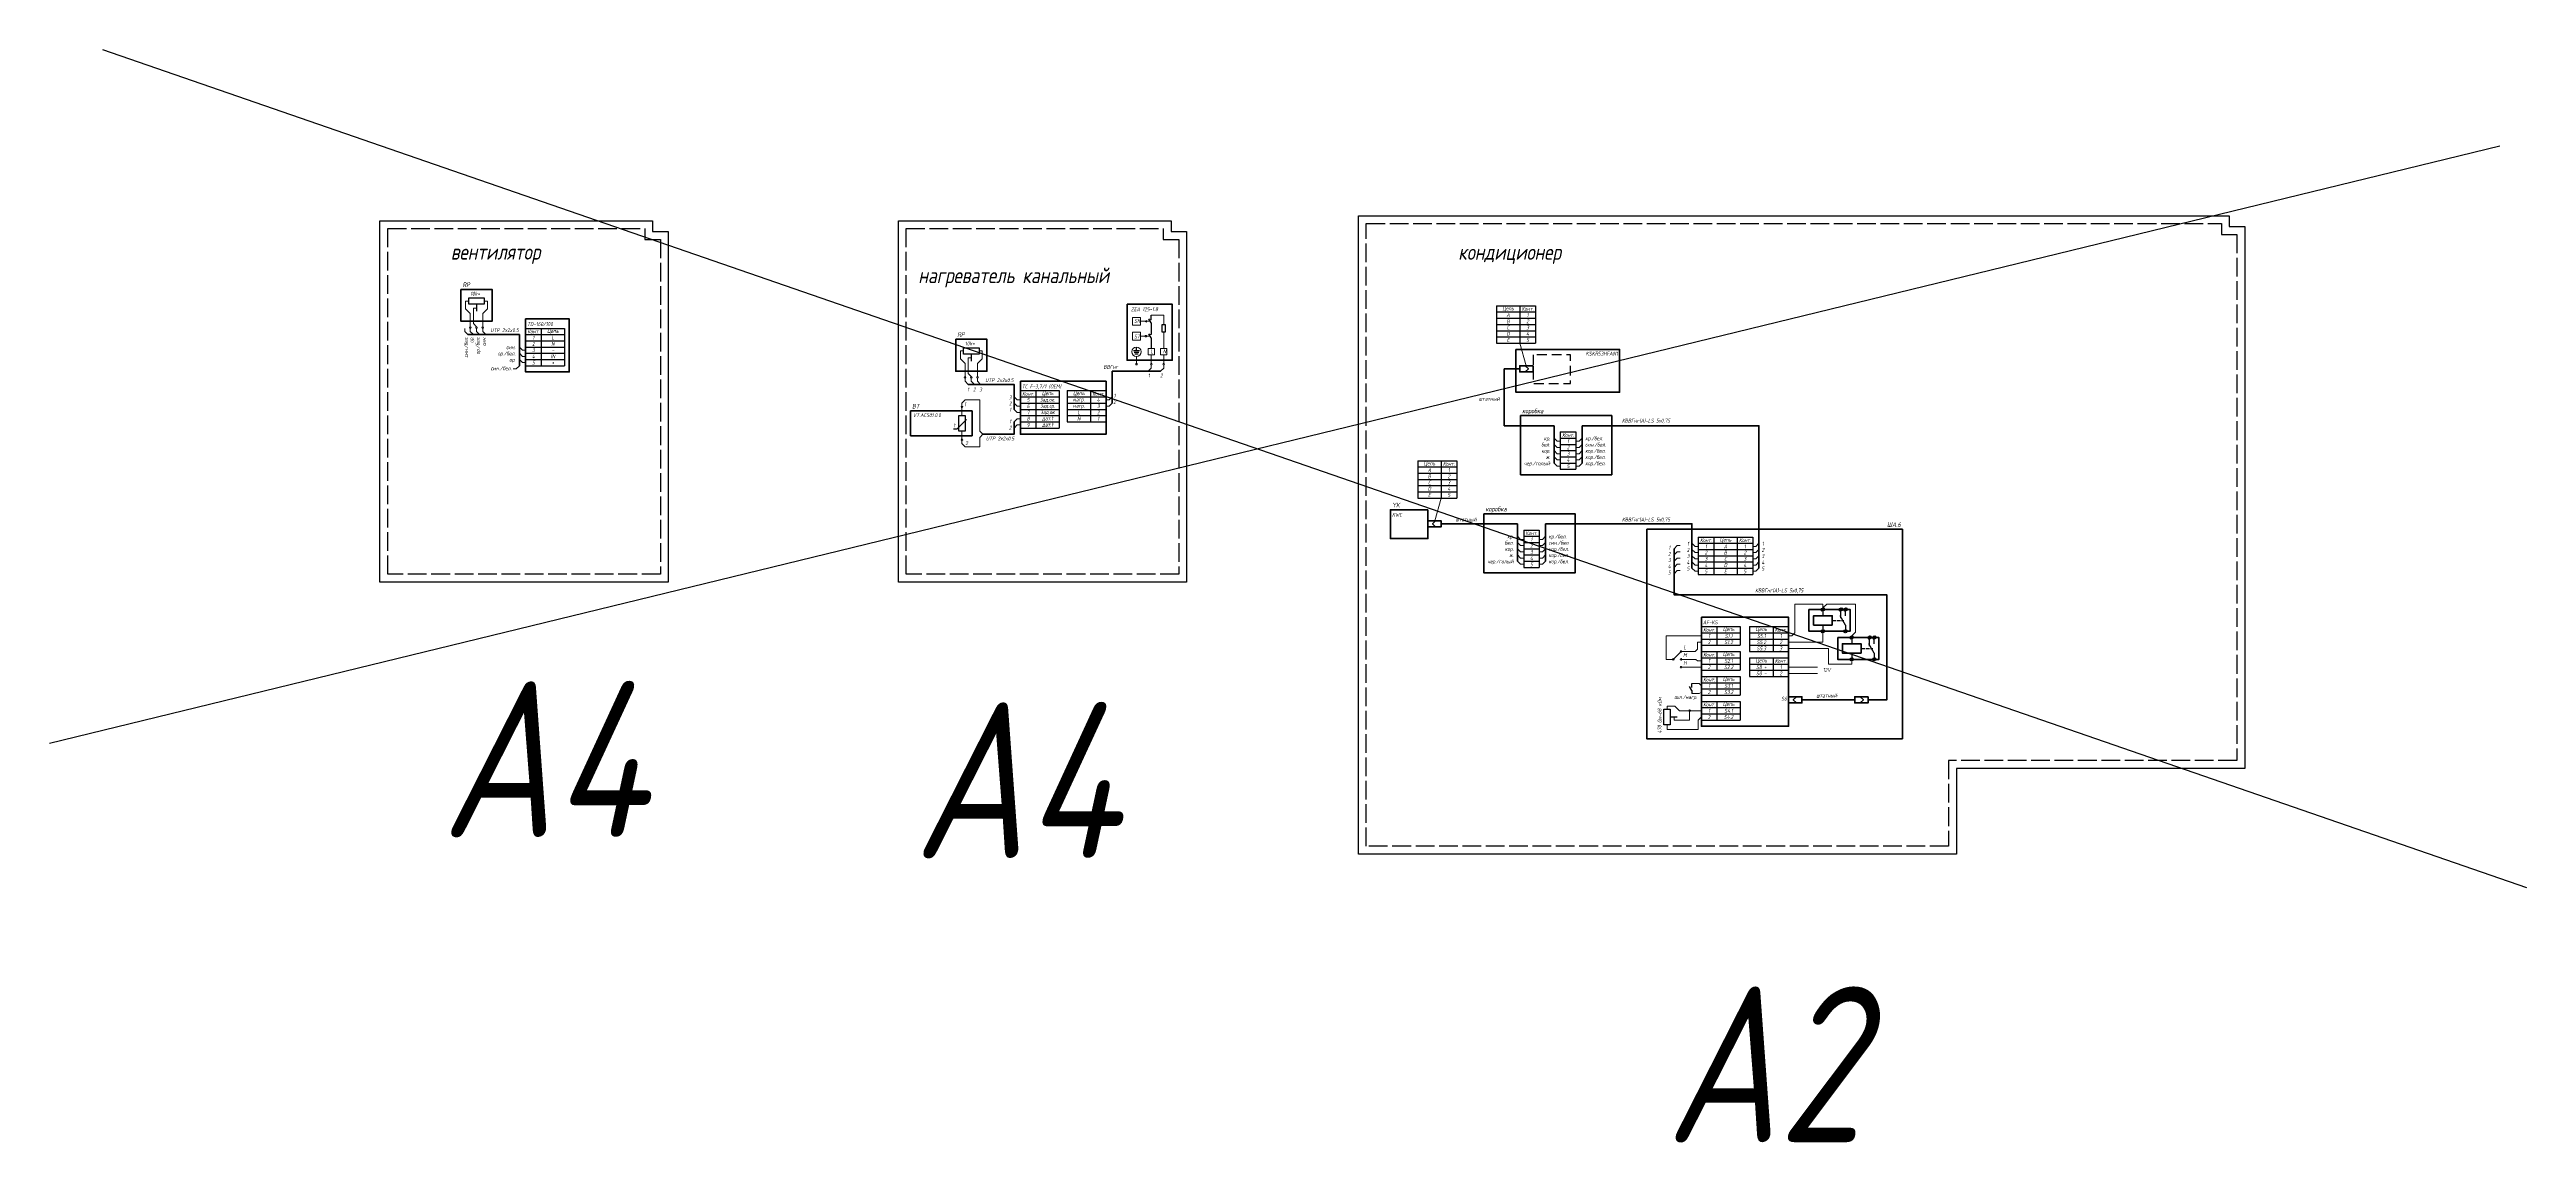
# Model space of a CAD drawing. Header units: millimetres. Extents: x 1708 to 7974, y -337 to 1827.
# Drawn here: x 1708 to 3297, y -261 to 440 of the extents above; entities that cross this region are included whole.
import ezdxf
from ezdxf.enums import TextEntityAlignment as Align

# ---------------------------------------------------------------- set-up
doc = ezdxf.new("R2010")
doc.units = ezdxf.units.MM
doc.linetypes.add('ACAD_ISO02W100', pattern=[15, 12, -3])
doc.linetypes.add('DASHED', pattern=[19.05, 12.7, -6.35])
doc.layers.add('noprint', color=2, linetype='Continuous', plot=False)
doc.styles.add('textstyle100', font='isocpeui.ttf', dxfattribs={"width": 0.8})
doc.styles.add('textstyle257', font='isocpeui.ttf', dxfattribs={"width": 0.8})
doc.styles.add('textstyle258', font='isocpeui.ttf', dxfattribs={"width": 0.8})
doc.styles.add('textstyle259', font='isocpeui.ttf', dxfattribs={"width": 0.8})
doc.styles.add('textstyle27', font='isocpeui.ttf', dxfattribs={"width": 0.8})
doc.styles.add('textstyle279', font='isocpeui.ttf', dxfattribs={"width": 0.8})
doc.styles.add('textstyle28', font='isocpeui.ttf', dxfattribs={"width": 0.8})
doc.styles.add('textstyle280', font='isocpeui.ttf', dxfattribs={"width": 0.8})
doc.styles.add('textstyle281', font='isocpeui.ttf', dxfattribs={"width": 0.8})
doc.styles.add('textstyle282', font='isocpeui.ttf', dxfattribs={"width": 0.8})
doc.styles.add('textstyle283', font='isocpeui.ttf', dxfattribs={"width": 0.8})
doc.styles.add('textstyle284', font='isocpeui.ttf', dxfattribs={"width": 0.8})
doc.styles.add('textstyle285', font='isocpeui.ttf', dxfattribs={"width": 0.8})
doc.styles.add('textstyle286', font='isocpeui.ttf', dxfattribs={"width": 0.8})
doc.styles.add('textstyle287', font='isocpeui.ttf', dxfattribs={"width": 0.8})
doc.styles.add('textstyle288', font='isocpeui.ttf', dxfattribs={"width": 0.8})
doc.styles.add('textstyle289', font='isocpeui.ttf', dxfattribs={"width": 0.8})
doc.styles.add('textstyle29', font='isocpeui.ttf', dxfattribs={"width": 0.8})
doc.styles.add('textstyle290', font='isocpeui.ttf', dxfattribs={"width": 0.8})
doc.styles.add('textstyle291', font='isocpeui.ttf', dxfattribs={"width": 0.8})
doc.styles.add('textstyle292', font='isocpeui.ttf', dxfattribs={"width": 0.8})
doc.styles.add('textstyle293', font='isocpeui.ttf', dxfattribs={"width": 0.8})
doc.styles.add('textstyle294', font='isocpeui.ttf', dxfattribs={"width": 0.8})
doc.styles.add('textstyle295', font='isocpeui.ttf', dxfattribs={"width": 0.8})
doc.styles.add('textstyle296', font='isocpeui.ttf', dxfattribs={"width": 0.8})
doc.styles.add('textstyle297', font='isocpeui.ttf', dxfattribs={"width": 0.8})
doc.styles.add('textstyle298', font='isocpeui.ttf', dxfattribs={"width": 0.8})
doc.styles.add('textstyle299', font='isocpeui.ttf', dxfattribs={"width": 0.8})
doc.styles.add('textstyle30', font='isocpeui.ttf', dxfattribs={"width": 0.8})
doc.styles.add('textstyle300', font='isocpeui.ttf', dxfattribs={"width": 0.8})
doc.styles.add('textstyle301', font='isocpeui.ttf', dxfattribs={"width": 0.8})
doc.styles.add('textstyle302', font='isocpeui.ttf', dxfattribs={"width": 0.8})
doc.styles.add('textstyle31', font='isocpeui.ttf', dxfattribs={"width": 0.8})
doc.styles.add('textstyle32', font='isocpeui.ttf', dxfattribs={"width": 0.8})
doc.styles.add('textstyle33', font='isocpeui.ttf', dxfattribs={"width": 0.8})
doc.styles.add('textstyle34', font='isocpeui.ttf', dxfattribs={"width": 0.8})
doc.styles.add('textstyle35', font='isocpeui.ttf', dxfattribs={"width": 0.8})
doc.styles.add('textstyle36', font='')
doc.styles.add('textstyle37', font='isocpeui.ttf', dxfattribs={"width": 0.8})
doc.styles.add('textstyle38', font='isocpeui.ttf', dxfattribs={"width": 0.8})
doc.styles.add('textstyle39', font='isocpeui.ttf', dxfattribs={"width": 0.8})
doc.styles.add('textstyle40', font='isocpeui.ttf', dxfattribs={"width": 0.8})
doc.styles.add('textstyle41', font='isocpeui.ttf', dxfattribs={"width": 0.8})
doc.styles.add('textstyle42', font='isocpeui.ttf', dxfattribs={"width": 0.8})
doc.styles.add('textstyle427', font='isocpeui.ttf', dxfattribs={"width": 0.8})
doc.styles.add('textstyle428', font='isocpeui.ttf', dxfattribs={"width": 0.8})
doc.styles.add('textstyle429', font='isocpeui.ttf', dxfattribs={"width": 0.8})
doc.styles.add('textstyle43', font='isocpeui.ttf', dxfattribs={"width": 0.8})
doc.styles.add('textstyle430', font='isocpeui.ttf', dxfattribs={"width": 0.8})
doc.styles.add('textstyle431', font='isocpeui.ttf', dxfattribs={"width": 0.8})
doc.styles.add('textstyle432', font='isocpeui.ttf', dxfattribs={"width": 0.8})
doc.styles.add('textstyle433', font='isocpeui.ttf', dxfattribs={"width": 0.8})
doc.styles.add('textstyle434', font='isocpeui.ttf', dxfattribs={"width": 0.8})
doc.styles.add('textstyle435', font='isocpeui.ttf', dxfattribs={"width": 0.8})
doc.styles.add('textstyle436', font='isocpeui.ttf', dxfattribs={"width": 0.8})
doc.styles.add('textstyle437', font='isocpeui.ttf', dxfattribs={"width": 0.8})
doc.styles.add('textstyle438', font='isocpeui.ttf', dxfattribs={"width": 0.8})
doc.styles.add('textstyle439', font='isocpeui.ttf', dxfattribs={"width": 0.8})
doc.styles.add('textstyle44', font='isocpeui.ttf', dxfattribs={"width": 0.8})
doc.styles.add('textstyle440', font='isocpeui.ttf', dxfattribs={"width": 0.8})
doc.styles.add('textstyle441', font='isocpeui.ttf', dxfattribs={"width": 0.8})
doc.styles.add('textstyle442', font='isocpeui.ttf', dxfattribs={"width": 0.8})
doc.styles.add('textstyle443', font='isocpeui.ttf', dxfattribs={"width": 0.8})
doc.styles.add('textstyle444', font='isocpeui.ttf', dxfattribs={"width": 0.8})
doc.styles.add('textstyle445', font='isocpeui.ttf', dxfattribs={"width": 0.8})
doc.styles.add('textstyle446', font='isocpeui.ttf', dxfattribs={"width": 0.8})
doc.styles.add('textstyle447', font='isocpeui.ttf', dxfattribs={"width": 0.8})
doc.styles.add('textstyle448', font='isocpeui.ttf', dxfattribs={"width": 0.8})
doc.styles.add('textstyle449', font='isocpeui.ttf', dxfattribs={"width": 0.8})
doc.styles.add('textstyle45', font='isocpeui.ttf', dxfattribs={"width": 0.8})
doc.styles.add('textstyle450', font='isocpeui.ttf', dxfattribs={"width": 0.8})
doc.styles.add('textstyle451', font='isocpeui.ttf', dxfattribs={"width": 0.8})
doc.styles.add('textstyle452', font='isocpeui.ttf', dxfattribs={"width": 0.8})
doc.styles.add('textstyle453', font='isocpeui.ttf', dxfattribs={"width": 0.8})
doc.styles.add('textstyle454', font='isocpeui.ttf', dxfattribs={"width": 0.8})
doc.styles.add('textstyle455', font='isocpeui.ttf', dxfattribs={"width": 0.8})
doc.styles.add('textstyle456', font='isocpeui.ttf', dxfattribs={"width": 0.8})
doc.styles.add('textstyle457', font='isocpeui.ttf', dxfattribs={"width": 0.8})
doc.styles.add('textstyle458', font='isocpeui.ttf', dxfattribs={"width": 0.8})
doc.styles.add('textstyle459', font='isocpeui.ttf', dxfattribs={"width": 0.8})
doc.styles.add('textstyle46', font='isocpeui.ttf', dxfattribs={"width": 0.8})
doc.styles.add('textstyle460', font='isocpeui.ttf', dxfattribs={"width": 0.8})
doc.styles.add('textstyle461', font='isocpeui.ttf', dxfattribs={"width": 0.8})
doc.styles.add('textstyle462', font='isocpeui.ttf', dxfattribs={"width": 0.8})
doc.styles.add('textstyle463', font='isocpeui.ttf', dxfattribs={"width": 0.8})
doc.styles.add('textstyle464', font='isocpeui.ttf', dxfattribs={"width": 0.8})
doc.styles.add('textstyle465', font='isocpeui.ttf', dxfattribs={"width": 0.8})
doc.styles.add('textstyle466', font='isocpeui.ttf', dxfattribs={"width": 0.8})
doc.styles.add('textstyle467', font='isocpeui.ttf', dxfattribs={"width": 0.8})
doc.styles.add('textstyle468', font='isocpeui.ttf', dxfattribs={"width": 0.8})
doc.styles.add('textstyle469', font='isocpeui.ttf', dxfattribs={"width": 0.8})
doc.styles.add('textstyle47', font='isocpeui.ttf', dxfattribs={"width": 0.8})
doc.styles.add('textstyle470', font='isocpeui.ttf', dxfattribs={"width": 0.8})
doc.styles.add('textstyle471', font='isocpeui.ttf', dxfattribs={"width": 0.8})
doc.styles.add('textstyle472', font='isocpeui.ttf', dxfattribs={"width": 0.8})
doc.styles.add('textstyle473', font='isocpeui.ttf', dxfattribs={"width": 0.8})
doc.styles.add('textstyle474', font='isocpeui.ttf', dxfattribs={"width": 0.8})
doc.styles.add('textstyle475', font='isocpeui.ttf', dxfattribs={"width": 0.8})
doc.styles.add('textstyle476', font='isocpeui.ttf', dxfattribs={"width": 0.8})
doc.styles.add('textstyle477', font='isocpeui.ttf', dxfattribs={"width": 0.8})
doc.styles.add('textstyle478', font='isocpeui.ttf', dxfattribs={"width": 0.8})
doc.styles.add('textstyle479', font='isocpeui.ttf', dxfattribs={"width": 0.8})
doc.styles.add('textstyle48', font='isocpeui.ttf', dxfattribs={"width": 0.8})
doc.styles.add('textstyle480', font='isocpeui.ttf', dxfattribs={"width": 0.8})
doc.styles.add('textstyle481', font='isocpeui.ttf', dxfattribs={"width": 0.8})
doc.styles.add('textstyle482', font='isocpeui.ttf', dxfattribs={"width": 0.8})
doc.styles.add('textstyle483', font='isocpeui.ttf', dxfattribs={"width": 0.8})
doc.styles.add('textstyle484', font='isocpeui.ttf', dxfattribs={"width": 0.8})
doc.styles.add('textstyle485', font='isocpeui.ttf', dxfattribs={"width": 0.8})
doc.styles.add('textstyle486', font='isocpeui.ttf', dxfattribs={"width": 0.8})
doc.styles.add('textstyle487', font='isocpeui.ttf', dxfattribs={"width": 0.8})
doc.styles.add('textstyle488', font='isocpeui.ttf', dxfattribs={"width": 0.8})
doc.styles.add('textstyle489', font='isocpeui.ttf', dxfattribs={"width": 0.8})
doc.styles.add('textstyle49', font='isocpeui.ttf', dxfattribs={"width": 0.8})
doc.styles.add('textstyle490', font='isocpeui.ttf', dxfattribs={"width": 0.8})
doc.styles.add('textstyle491', font='isocpeui.ttf', dxfattribs={"width": 0.8})
doc.styles.add('textstyle492', font='isocpeui.ttf', dxfattribs={"width": 0.8})
doc.styles.add('textstyle493', font='isocpeui.ttf', dxfattribs={"width": 0.8})
doc.styles.add('textstyle494', font='isocpeui.ttf', dxfattribs={"width": 0.8})
doc.styles.add('textstyle495', font='isocpeui.ttf', dxfattribs={"width": 0.8})
doc.styles.add('textstyle496', font='isocpeui.ttf', dxfattribs={"width": 0.8})
doc.styles.add('textstyle497', font='isocpeui.ttf', dxfattribs={"width": 0.8})
doc.styles.add('textstyle498', font='isocpeui.ttf', dxfattribs={"width": 0.8})
doc.styles.add('textstyle499', font='isocpeui.ttf', dxfattribs={"width": 0.8})
doc.styles.add('textstyle50', font='isocpeui.ttf', dxfattribs={"width": 0.8})
doc.styles.add('textstyle500', font='isocpeui.ttf', dxfattribs={"width": 0.8})
doc.styles.add('textstyle501', font='isocpeui.ttf', dxfattribs={"width": 0.8})
doc.styles.add('textstyle502', font='isocpeui.ttf', dxfattribs={"width": 0.8})
doc.styles.add('textstyle503', font='isocpeui.ttf', dxfattribs={"width": 0.8})
doc.styles.add('textstyle504', font='isocpeui.ttf', dxfattribs={"width": 0.8})
doc.styles.add('textstyle505', font='isocpeui.ttf', dxfattribs={"width": 0.8})
doc.styles.add('textstyle506', font='isocpeui.ttf', dxfattribs={"width": 0.8})
doc.styles.add('textstyle507', font='isocpeui.ttf', dxfattribs={"width": 0.8})
doc.styles.add('textstyle508', font='isocpeui.ttf', dxfattribs={"width": 0.8})
doc.styles.add('textstyle509', font='isocpeui.ttf', dxfattribs={"width": 0.8})
doc.styles.add('textstyle51', font='isocpeui.ttf', dxfattribs={"width": 0.8})
doc.styles.add('textstyle510', font='isocpeui.ttf', dxfattribs={"width": 0.8})
doc.styles.add('textstyle511', font='isocpeui.ttf', dxfattribs={"width": 0.8})
doc.styles.add('textstyle512', font='isocpeui.ttf', dxfattribs={"width": 0.8})
doc.styles.add('textstyle513', font='isocpeui.ttf', dxfattribs={"width": 0.8})
doc.styles.add('textstyle514', font='isocpeui.ttf', dxfattribs={"width": 0.8})
doc.styles.add('textstyle515', font='isocpeui.ttf', dxfattribs={"width": 0.8})
doc.styles.add('textstyle516', font='isocpeui.ttf', dxfattribs={"width": 0.8})
doc.styles.add('textstyle517', font='isocpeui.ttf', dxfattribs={"width": 0.8})
doc.styles.add('textstyle518', font='isocpeui.ttf', dxfattribs={"width": 0.8})
doc.styles.add('textstyle519', font='isocpeui.ttf', dxfattribs={"width": 0.8})
doc.styles.add('textstyle52', font='isocpeui.ttf', dxfattribs={"width": 0.8})
doc.styles.add('textstyle520', font='isocpeui.ttf', dxfattribs={"width": 0.8})
doc.styles.add('textstyle521', font='isocpeui.ttf', dxfattribs={"width": 0.8})
doc.styles.add('textstyle522', font='isocpeui.ttf', dxfattribs={"width": 0.8})
doc.styles.add('textstyle523', font='isocpeui.ttf', dxfattribs={"width": 0.8})
doc.styles.add('textstyle524', font='isocpeui.ttf', dxfattribs={"width": 0.8})
doc.styles.add('textstyle525', font='isocpeui.ttf', dxfattribs={"width": 0.8})
doc.styles.add('textstyle526', font='isocpeui.ttf', dxfattribs={"width": 0.8})
doc.styles.add('textstyle527', font='isocpeui.ttf', dxfattribs={"width": 0.8})
doc.styles.add('textstyle528', font='isocpeui.ttf', dxfattribs={"width": 0.8})
doc.styles.add('textstyle529', font='isocpeui.ttf', dxfattribs={"width": 0.8})
doc.styles.add('textstyle53', font='isocpeui.ttf', dxfattribs={"width": 0.8})
doc.styles.add('textstyle530', font='isocpeui.ttf', dxfattribs={"width": 0.8})
doc.styles.add('textstyle531', font='isocpeui.ttf', dxfattribs={"width": 0.8})
doc.styles.add('textstyle532', font='isocpeui.ttf', dxfattribs={"width": 0.8})
doc.styles.add('textstyle533', font='isocpeui.ttf', dxfattribs={"width": 0.8})
doc.styles.add('textstyle534', font='isocpeui.ttf', dxfattribs={"width": 0.8})
doc.styles.add('textstyle535', font='isocpeui.ttf', dxfattribs={"width": 0.8})
doc.styles.add('textstyle536', font='isocpeui.ttf', dxfattribs={"width": 0.8})
doc.styles.add('textstyle537', font='isocpeui.ttf', dxfattribs={"width": 0.8})
doc.styles.add('textstyle538', font='isocpeui.ttf', dxfattribs={"width": 0.8})
doc.styles.add('textstyle539', font='isocpeui.ttf', dxfattribs={"width": 0.8})
doc.styles.add('textstyle54', font='isocpeui.ttf', dxfattribs={"width": 0.8})
doc.styles.add('textstyle540', font='isocpeui.ttf', dxfattribs={"width": 0.8})
doc.styles.add('textstyle55', font='isocpeui.ttf', dxfattribs={"width": 0.8})
doc.styles.add('textstyle56', font='isocpeui.ttf', dxfattribs={"width": 0.8})
doc.styles.add('textstyle57', font='isocpeui.ttf', dxfattribs={"width": 0.8})
doc.styles.add('textstyle58', font='isocpeui.ttf', dxfattribs={"width": 0.8})
doc.styles.add('textstyle59', font='isocpeui.ttf', dxfattribs={"width": 0.8})
doc.styles.add('textstyle60', font='isocpeui.ttf', dxfattribs={"width": 0.8})
doc.styles.add('textstyle61', font='isocpeui.ttf', dxfattribs={"width": 0.8})
doc.styles.add('textstyle617', font='isocpeui.ttf', dxfattribs={"width": 0.8})
doc.styles.add('textstyle618', font='isocpeui.ttf', dxfattribs={"width": 0.8})
doc.styles.add('textstyle619', font='isocpeui.ttf', dxfattribs={"width": 0.8})
doc.styles.add('textstyle62', font='isocpeui.ttf', dxfattribs={"width": 0.8})
doc.styles.add('textstyle620', font='isocpeui.ttf', dxfattribs={"width": 0.8})
doc.styles.add('textstyle621', font='isocpeui.ttf', dxfattribs={"width": 0.8})
doc.styles.add('textstyle622', font='isocpeui.ttf', dxfattribs={"width": 0.8})
doc.styles.add('textstyle623', font='isocpeui.ttf', dxfattribs={"width": 0.8})
doc.styles.add('textstyle624', font='isocpeui.ttf', dxfattribs={"width": 0.8})
doc.styles.add('textstyle625', font='isocpeui.ttf', dxfattribs={"width": 0.8})
doc.styles.add('textstyle626', font='isocpeui.ttf', dxfattribs={"width": 0.8})
doc.styles.add('textstyle627', font='isocpeui.ttf', dxfattribs={"width": 0.8})
doc.styles.add('textstyle628', font='isocpeui.ttf', dxfattribs={"width": 0.8})
doc.styles.add('textstyle63', font='isocpeui.ttf', dxfattribs={"width": 0.8})
doc.styles.add('textstyle64', font='isocpeui.ttf', dxfattribs={"width": 0.8})
doc.styles.add('textstyle65', font='isocpeui.ttf', dxfattribs={"width": 0.8})
doc.styles.add('textstyle66', font='isocpeui.ttf', dxfattribs={"width": 0.8})
doc.styles.add('textstyle67', font='isocpeui.ttf', dxfattribs={"width": 0.8})
doc.styles.add('textstyle68', font='isocpeui.ttf', dxfattribs={"width": 0.8})
doc.styles.add('textstyle69', font='isocpeui.ttf', dxfattribs={"width": 0.8})
doc.styles.add('textstyle70', font='isocpeui.ttf', dxfattribs={"width": 0.8})
doc.styles.add('textstyle71', font='isocpeui.ttf', dxfattribs={"width": 0.8})
doc.styles.add('textstyle72', font='isocpeui.ttf', dxfattribs={"width": 0.8})
doc.styles.add('textstyle73', font='isocpeui.ttf', dxfattribs={"width": 0.8})
doc.styles.add('textstyle74', font='isocpeui.ttf', dxfattribs={"width": 0.8})
doc.styles.add('textstyle75', font='isocpeui.ttf', dxfattribs={"width": 0.8})
doc.styles.add('textstyle76', font='isocpeui.ttf', dxfattribs={"width": 0.8})
doc.styles.add('textstyle77', font='isocpeui.ttf', dxfattribs={"width": 0.8})
doc.styles.add('textstyle78', font='isocpeui.ttf', dxfattribs={"width": 0.8})
doc.styles.add('textstyle79', font='isocpeui.ttf', dxfattribs={"width": 0.8})
doc.styles.add('textstyle80', font='isocpeui.ttf', dxfattribs={"width": 0.8})
doc.styles.add('textstyle81', font='isocpeui.ttf', dxfattribs={"width": 0.8})
doc.styles.add('textstyle82', font='isocpeui.ttf', dxfattribs={"width": 0.8})
doc.styles.add('textstyle83', font='isocpeui.ttf', dxfattribs={"width": 0.8})
doc.styles.add('textstyle84', font='isocpeui.ttf', dxfattribs={"width": 0.8})
doc.styles.add('textstyle85', font='isocpeui.ttf', dxfattribs={"width": 0.8})
doc.styles.add('textstyle86', font='isocpeui.ttf', dxfattribs={"width": 0.8})
doc.styles.add('textstyle87', font='isocpeui.ttf', dxfattribs={"width": 0.8})
doc.styles.add('textstyle88', font='isocpeui.ttf', dxfattribs={"width": 0.8})
doc.styles.add('textstyle89', font='isocpeui.ttf', dxfattribs={"width": 0.8})
doc.styles.add('textstyle90', font='isocpeui.ttf', dxfattribs={"width": 0.8})
doc.styles.add('textstyle91', font='isocpeui.ttf', dxfattribs={"width": 0.8})
doc.styles.add('textstyle92', font='isocpeui.ttf', dxfattribs={"width": 0.8})
doc.styles.add('textstyle93', font='isocpeui.ttf', dxfattribs={"width": 0.8})
doc.styles.add('textstyle94', font='isocpeui.ttf', dxfattribs={"width": 0.8})
doc.styles.add('textstyle95', font='isocpeui.ttf', dxfattribs={"width": 0.8})
doc.styles.add('textstyle96', font='isocpeui.ttf', dxfattribs={"width": 0.8})
doc.styles.add('textstyle97', font='isocpeui.ttf', dxfattribs={"width": 0.8})
doc.styles.add('textstyle98', font='isocpeui.ttf', dxfattribs={"width": 0.8})
doc.styles.add('textstyle99', font='isocpeui.ttf', dxfattribs={"width": 0.8})
doc.styles.get('textstyle36').set_extended_font_data('GOST type A')

# ---------------------------------------------------------------- blocks, each defined once
blk = doc.blocks.new('*T181')
at = {"color": 0, "lineweight": -2}
for p, q in [((0, 0), (25, 0)), ((0, 0), (0, -24)), ((0, -4), (25, -4)), ((0, -8), (25, -8)), ((0, -12), (25, -12)), ((10, 0), (10, -24)), ((25, 0), (25, -24)), ((0, -16), (25, -16)), ((0, -20), (25, -20)), ((0, -24), (25, -24))]:
    blk.add_line(p, q, dxfattribs=at)
at = {"char_height": 2.5, "attachment_point": 5}
for s, insert, width, style in [('Конт.', (5, -2), 10, 'textstyle427'), ('{3}', (5, -14), 10, 'textstyle433'), ('{2}', (5, -10), 10, 'textstyle431'), ('1', (5, -6), 10, 'textstyle429'), ('Цепь', (17.5, -2), 15, 'textstyle428'), ('{N}', (17.5, -10), 15, 'textstyle432'), ('{L}', (17.5, -6), 15, 'textstyle430'), ('{-}', (17.5, -14), 15, 'textstyle434'), ('{4}', (5, -18), 10, 'textstyle435'), ('{5}', (5, -22), 10, 'textstyle437'), ('{IN}', (17.5, -18), 15, 'textstyle436'), ('{+}', (17.5, -22), 15, 'textstyle438')]:
    blk.add_mtext(s, dxfattribs=dict(at, insert=insert, width=width, style=style))
blk = doc.blocks.new('земля')
for p, q in [((2, 0), (-2, 0)), ((0, 0), (0, 2)), ((1.5, -1), (-1.5, -1)), ((1, -2), (-1, -2))]:
    blk.add_line(p, q)
blk = doc.blocks.new('*T182')
at = {"color": 0, "lineweight": -2}
for p, q in [((0, 0), (25, 0)), ((0, 0), (0, -20)), ((0, -4), (25, -4)), ((0, -8), (25, -8)), ((0, -12), (25, -12)), ((15, 0), (15, -20)), ((25, 0), (25, -20)), ((0, -16), (25, -16)), ((0, -20), (25, -20))]:
    blk.add_line(p, q, dxfattribs=at)
at = {"char_height": 2.5, "attachment_point": 5}
for s, insert, width, style in [('{нагр.}', (7.5, -6), 15, 'textstyle441'), ('{нагр.}', (7.5, -10), 15, 'textstyle443'), ('Цепь', (7.5, -2), 15, 'textstyle439'), ('{L}', (7.5, -14), 15, 'textstyle445'), ('Конт.', (20, -2), 10, 'textstyle440'), ('{3}', (20, -10), 10, 'textstyle444'), ('{4}', (20, -6), 10, 'textstyle442'), ('{2}', (20, -14), 10, 'textstyle446'), ('{N}', (7.5, -18), 15, 'textstyle447'), ('{1}', (20, -18), 10, 'textstyle448')]:
    blk.add_mtext(s, dxfattribs=dict(at, insert=insert, width=width, style=style))
blk = doc.blocks.new('*T183')
at = {"color": 0, "lineweight": -2}
for p, q in [((0, 0), (25, 0)), ((0, 0), (0, -24)), ((0, -4), (25, -4)), ((0, -8), (25, -8)), ((0, -12), (25, -12)), ((10, 0), (10, -24)), ((25, 0), (25, -24)), ((0, -16), (25, -16)), ((0, -20), (25, -20)), ((0, -24), (25, -24))]:
    blk.add_line(p, q, dxfattribs=at)
at = {"char_height": 2.5, "attachment_point": 5}
for s, insert, width, style in [('Конт.', (5, -2), 10, 'textstyle449'), ('{5}', (5, -6), 10, 'textstyle451'), ('{6}', (5, -10), 10, 'textstyle453'), ('{7}', (5, -14), 10, 'textstyle455'), ('{зад.ок.}', (17.5, -6), 15, 'textstyle452'), ('{зад.ср.}', (17.5, -10), 15, 'textstyle454'), ('{зад.ок}', (17.5, -14), 15, 'textstyle456'), ('Цепь', (17.5, -2), 15, 'textstyle450'), ('{8}', (5, -18), 10, 'textstyle457'), ('{9}', (5, -22), 10, 'textstyle459'), ('{дат.t}', (17.5, -18), 15, 'textstyle458'), ('{дат.t}', (17.5, -22), 15, 'textstyle460')]:
    blk.add_mtext(s, dxfattribs=dict(at, insert=insert, width=width, style=style))
blk = doc.blocks.new('*T184')
at = {"color": 0, "lineweight": -2}
for p, q in [((0, 0), (25, 0)), ((0, 0), (0, -24)), ((0, -4), (25, -4)), ((0, -8), (25, -8)), ((0, -12), (25, -12)), ((15, 0), (15, -24)), ((25, 0), (25, -24)), ((0, -16), (25, -16)), ((0, -20), (25, -20)), ((0, -24), (25, -24))]:
    blk.add_line(p, q, dxfattribs=at)
at = {"char_height": 2.5, "attachment_point": 5}
for s, insert, width, style in [('Цепь', (7.5, -2), 15, 'textstyle461'), ('{A}', (7.5, -6), 15, 'textstyle463'), ('{B}', (7.5, -10), 15, 'textstyle465'), ('{C}', (7.5, -14), 15, 'textstyle467'), ('Конт.', (20, -2), 10, 'textstyle462'), ('{3}', (20, -14), 10, 'textstyle468'), ('{2}', (20, -10), 10, 'textstyle466'), ('1', (20, -6), 10, 'textstyle464'), ('{D}', (7.5, -18), 15, 'textstyle469'), ('{E}', (7.5, -22), 15, 'textstyle471'), ('{4}', (20, -18), 10, 'textstyle470'), ('{5}', (20, -22), 10, 'textstyle472')]:
    blk.add_mtext(s, dxfattribs=dict(at, insert=insert, width=width, style=style))
blk = doc.blocks.new('*T185')
at = {"color": 0, "lineweight": -2}
for p, q in [((0, 0), (25, 0)), ((0, 0), (0, -24)), ((0, -4), (25, -4)), ((0, -8), (25, -8)), ((0, -12), (25, -12)), ((15, 0), (15, -24)), ((25, 0), (25, -24)), ((0, -16), (25, -16)), ((0, -20), (25, -20)), ((0, -24), (25, -24))]:
    blk.add_line(p, q, dxfattribs=at)
at = {"char_height": 2.5, "attachment_point": 5}
for s, insert, width, style in [('Цепь', (7.5, -2), 15, 'textstyle473'), ('{A}', (7.5, -6), 15, 'textstyle475'), ('{B}', (7.5, -10), 15, 'textstyle477'), ('{C}', (7.5, -14), 15, 'textstyle479'), ('Конт.', (20, -2), 10, 'textstyle474'), ('{3}', (20, -14), 10, 'textstyle480'), ('{2}', (20, -10), 10, 'textstyle478'), ('1', (20, -6), 10, 'textstyle476'), ('{D}', (7.5, -18), 15, 'textstyle481'), ('{E}', (7.5, -22), 15, 'textstyle483'), ('{4}', (20, -18), 10, 'textstyle482'), ('{5}', (20, -22), 10, 'textstyle484')]:
    blk.add_mtext(s, dxfattribs=dict(at, insert=insert, width=width, style=style))
blk = doc.blocks.new('*T186')
at = {"color": 0, "lineweight": -2}
for p, q in [((0, 0), (35, 0)), ((0, 0), (0, -24)), ((0, -4), (35, -4)), ((0, -8), (35, -8)), ((0, -12), (35, -12)), ((10, 0), (10, -24)), ((25, 0), (25, -24)), ((35, 0), (35, -24)), ((0, -16), (35, -16)), ((0, -20), (35, -20)), ((0, -24), (35, -24))]:
    blk.add_line(p, q, dxfattribs=at)
at = {"char_height": 2.5, "attachment_point": 5}
for s, insert, width, style in [('Конт.', (5, -2), 10, 'textstyle485'), ('{3}', (5, -14), 10, 'textstyle494'), ('{2}', (5, -10), 10, 'textstyle491'), ('1', (5, -6), 10, 'textstyle488'), ('Цепь', (17.5, -2), 15, 'textstyle486'), ('{A}', (17.5, -6), 15, 'textstyle489'), ('{B}', (17.5, -10), 15, 'textstyle492'), ('{C}', (17.5, -14), 15, 'textstyle495'), ('Конт.', (30, -2), 10, 'textstyle487'), ('{3}', (30, -14), 10, 'textstyle496'), ('{2}', (30, -10), 10, 'textstyle493'), ('1', (30, -6), 10, 'textstyle490'), ('{4}', (5, -18), 10, 'textstyle497'), ('{5}', (5, -22), 10, 'textstyle500'), ('{D}', (17.5, -18), 15, 'textstyle498'), ('{E}', (17.5, -22), 15, 'textstyle501'), ('{4}', (30, -18), 10, 'textstyle499'), ('{5}', (30, -22), 10, 'textstyle502')]:
    blk.add_mtext(s, dxfattribs=dict(at, insert=insert, width=width, style=style))
blk = doc.blocks.new('*T187')
at = {"color": 0, "lineweight": -2}
for p, q in [((0, 0), (25, 0)), ((0, 0), (0, -12)), ((0, -4), (25, -4)), ((0, -8), (25, -8)), ((0, -12), (25, -12)), ((10, 0), (10, -12)), ((25, 0), (25, -12))]:
    blk.add_line(p, q, dxfattribs=at)
at = {"char_height": 2.5, "attachment_point": 5}
for s, insert, width, style in [('Конт.', (5, -2), 10, 'textstyle503'), ('{2}', (5, -10), 10, 'textstyle507'), ('1', (5, -6), 10, 'textstyle505'), ('Цепь', (17.5, -2), 15, 'textstyle504'), ('{S1.2}', (17.5, -10), 15, 'textstyle508'), ('{S1.1}', (17.5, -6), 15, 'textstyle506')]:
    blk.add_mtext(s, dxfattribs=dict(at, insert=insert, width=width, style=style))
blk = doc.blocks.new('*T188')
at = {"color": 0, "lineweight": -2}
for p, q in [((0, 0), (25, 0)), ((0, 0), (0, -16)), ((0, -4), (25, -4)), ((0, -8), (25, -8)), ((0, -12), (25, -12)), ((15, 0), (15, -16)), ((25, 0), (25, -16)), ((0, -16), (25, -16))]:
    blk.add_line(p, q, dxfattribs=at)
at = {"char_height": 2.5, "attachment_point": 5}
for s, insert, width, style in [('Цепь', (7.5, -2), 15, 'textstyle509'), ('{S5.2}', (7.5, -10), 15, 'textstyle513'), ('{S5.3}', (7.5, -14), 15, 'textstyle515'), ('{S5.1}', (7.5, -6), 15, 'textstyle511'), ('Конт.', (20, -2), 10, 'textstyle510'), ('{3}', (20, -14), 10, 'textstyle516'), ('{2}', (20, -10), 10, 'textstyle514'), ('1', (20, -6), 10, 'textstyle512')]:
    blk.add_mtext(s, dxfattribs=dict(at, insert=insert, width=width, style=style))
blk = doc.blocks.new('*T189')
at = {"color": 0, "lineweight": -2}
for p, q in [((0, 0), (25, 0)), ((0, 0), (0, -12)), ((0, -4), (25, -4)), ((0, -8), (25, -8)), ((0, -12), (25, -12)), ((10, 0), (10, -12)), ((25, 0), (25, -12))]:
    blk.add_line(p, q, dxfattribs=at)
at = {"char_height": 2.5, "attachment_point": 5}
for s, insert, width, style in [('Конт.', (5, -2), 10, 'textstyle517'), ('{2}', (5, -10), 10, 'textstyle521'), ('1', (5, -6), 10, 'textstyle519'), ('Цепь', (17.5, -2), 15, 'textstyle518'), ('{S2.2}', (17.5, -10), 15, 'textstyle522'), ('{S2.1}', (17.5, -6), 15, 'textstyle520')]:
    blk.add_mtext(s, dxfattribs=dict(at, insert=insert, width=width, style=style))
blk = doc.blocks.new('*T190')
at = {"color": 0, "lineweight": -2}
for p, q in [((0, 0), (25, 0)), ((0, 0), (0, -12)), ((0, -4), (25, -4)), ((0, -8), (25, -8)), ((0, -12), (25, -12)), ((10, 0), (10, -12)), ((25, 0), (25, -12))]:
    blk.add_line(p, q, dxfattribs=at)
at = {"char_height": 2.5, "attachment_point": 5}
for s, insert, width, style in [('Конт.', (5, -2), 10, 'textstyle523'), ('{2}', (5, -10), 10, 'textstyle527'), ('1', (5, -6), 10, 'textstyle525'), ('Цепь', (17.5, -2), 15, 'textstyle524'), ('{S3.2}', (17.5, -10), 15, 'textstyle528'), ('{S3.1}', (17.5, -6), 15, 'textstyle526')]:
    blk.add_mtext(s, dxfattribs=dict(at, insert=insert, width=width, style=style))
blk = doc.blocks.new('*T191')
at = {"color": 0, "lineweight": -2}
for p, q in [((0, 0), (25, 0)), ((0, 0), (0, -12)), ((0, -4), (25, -4)), ((0, -8), (25, -8)), ((0, -12), (25, -12)), ((10, 0), (10, -12)), ((25, 0), (25, -12))]:
    blk.add_line(p, q, dxfattribs=at)
at = {"char_height": 2.5, "attachment_point": 5}
for s, insert, width, style in [('Конт.', (5, -2), 10, 'textstyle529'), ('{2}', (5, -10), 10, 'textstyle533'), ('1', (5, -6), 10, 'textstyle531'), ('Цепь', (17.5, -2), 15, 'textstyle530'), ('{S4.2}', (17.5, -10), 15, 'textstyle534'), ('{S4.1}', (17.5, -6), 15, 'textstyle532')]:
    blk.add_mtext(s, dxfattribs=dict(at, insert=insert, width=width, style=style))
blk = doc.blocks.new('*T192')
at = {"color": 0, "lineweight": -2}
for p, q in [((0, 0), (25, 0)), ((0, 0), (0, -12)), ((0, -4), (25, -4)), ((0, -8), (25, -8)), ((0, -12), (25, -12)), ((15, 0), (15, -12)), ((25, 0), (25, -12))]:
    blk.add_line(p, q, dxfattribs=at)
at = {"char_height": 2.5, "attachment_point": 5}
for s, insert, width, style in [('Цепь', (7.5, -2), 15, 'textstyle535'), ('{S8 +}', (7.5, -6), 15, 'textstyle537'), ('{S8 -}', (7.5, -10), 15, 'textstyle539'), ('Конт.', (20, -2), 10, 'textstyle536'), ('{2}', (20, -10), 10, 'textstyle540'), ('1', (20, -6), 10, 'textstyle538')]:
    blk.add_mtext(s, dxfattribs=dict(at, insert=insert, width=width, style=style))
blk = doc.blocks.new('*T193')
at = {"color": 0, "lineweight": -2}
for p, q in [((0, 0), (10, 0)), ((0, 0), (0, -24)), ((0, -4), (10, -4)), ((0, -8), (10, -8)), ((0, -12), (10, -12)), ((10, 0), (10, -24)), ((0, -16), (10, -16)), ((0, -20), (10, -20)), ((0, -24), (10, -24))]:
    blk.add_line(p, q, dxfattribs=at)
at = {"char_height": 2.5, "width": 10, "attachment_point": 5}
for s, insert, style in [('Конт.', (5, -2), 'textstyle617'), ('{3}', (5, -14), 'textstyle620'), ('{2}', (5, -10), 'textstyle619'), ('1', (5, -6), 'textstyle618'), ('{4}', (5, -18), 'textstyle621'), ('{5}', (5, -22), 'textstyle622')]:
    blk.add_mtext(s, dxfattribs=dict(at, insert=insert, style=style))
blk = doc.blocks.new('*T194')
at = {"color": 0, "lineweight": -2}
for p, q in [((0, 0), (10, 0)), ((0, 0), (0, -24)), ((0, -4), (10, -4)), ((0, -8), (10, -8)), ((0, -12), (10, -12)), ((10, 0), (10, -24)), ((0, -16), (10, -16)), ((0, -20), (10, -20)), ((0, -24), (10, -24))]:
    blk.add_line(p, q, dxfattribs=at)
at = {"char_height": 2.5, "width": 10, "attachment_point": 5}
for s, insert, style in [('Конт.', (5, -2), 'textstyle623'), ('{3}', (5, -14), 'textstyle626'), ('{2}', (5, -10), 'textstyle625'), ('1', (5, -6), 'textstyle624'), ('{4}', (5, -18), 'textstyle627'), ('{5}', (5, -22), 'textstyle628')]:
    blk.add_mtext(s, dxfattribs=dict(at, insert=insert, style=style))

msp = doc.modelspace()

# ---------------------------------------------------------------- hatches: boundary and pattern name
h = msp.add_hatch(color=256)
edge = h.paths.add_edge_path(flags=0)
edge.add_arc((2760, 16), 0.5, 0, 360)

# ---------------------------------------------------------------- linework, layer by layer
for p, q in [((1981.5, 277), (1981.5, 272.5)), ((2299, 245), (2299, 240.5)), ((2846.5, 82), (2844.5, 80)), ((2845.5, 81), (2845.5, 77)), ((2858, 82), (2856, 80)), ((2857, 75.5), (2857, 81)), ((2861, 82), (2859, 80)), ((2860, 77), (2860, 81)), ((2846.5, 68), (2844.5, 66)), ((2845.5, 71), (2845.5, 67)), ((2860, 71), (2856.5, 77)), ((2861, 68), (2859, 66)), ((2860, 71), (2860, 67)), ((2865, 64), (2863, 62)), ((2876.5, 64), (2874.5, 62)), ((2879.5, 64), (2877.5, 62)), ((2865, 50), (2863, 48)), ((2864, 63), (2864, 59)), ((2864, 53), (2864, 49)), ((2878.5, 53), (2875, 59)), ((2875.5, 57.5), (2875.5, 63)), ((2879.5, 50), (2877.5, 48)), ((2878.5, 59), (2878.5, 63)), ((2878.5, 53), (2878.5, 49)), ((2747.5, 12), (2752, 12))]:
    msp.add_line(p, q)
at = {"lineweight": 13}
for p, q in [((2410.5, 266), (2407.5, 266)), ((2410.5, 256.5), (2407.5, 256.5)), ((2410.5, 266), (2411.5, 266.5)), ((2411.5, 265.5), (2410.5, 266)), ((2411.5, 266.5), (2411.5, 265.5)), ((2411.5, 266), (2413.5, 266)), ((2411.5, 256.5), (2413.5, 256.5)), ((2413, 267), (2414.5, 267)), ((2413, 257.5), (2414.5, 257.5)), ((2422.5, 248.5), (2422.5, 259)), ((2405, 243.5), (2405, 239)), ((2414.5, 239), (2414.5, 244.5)), ((2422.5, 239), (2422.5, 244.5)), ((2651, 252), (2655, 237.5)), ((2293, 205.5), (2293, 210.5)), ((2293, 195.5), (2293, 190.5)), ((2600.5, 152.5), (2596.5, 138)), ((2749.5, 49), (2754.5, 54)), ((2755, 44), (2767.5, 44)), ((2823.5, 44), (2842, 44)), ((2823.5, 40), (2842, 40))]:
    msp.add_line(p, q, dxfattribs=at)
at = {"lineweight": 50}
for p, q in [((2673, 199), (2673, 175)), ((2691, 199), (2691, 175)), ((2600.5, 136), (2649.5, 136)), ((2649.5, 136), (2649.5, 112)), ((2667.5, 136), (2667.5, 112)), ((2832, 23), (2866, 23))]:
    msp.add_line(p, q, dxfattribs=at)
at = {"linetype": 'ACAD_ISO02W100', "ltscale": 0.2}
for p, q in [((2851.5, 74), (2859, 74)), ((2870, 56), (2877.5, 56))]:
    msp.add_line(p, q, dxfattribs=at)
at = {"lineweight": 70}
for points in [[(1971.5, 286.5), (1971.5, 266), (1991.5, 266), (1991.5, 286.5)], [(2399, 277), (2399, 241), (2428, 241), (2428, 277)], [(2013, 267.5), (2013, 233.5), (2041, 233.5), (2041, 267.5)], [(2289, 254.5), (2289, 234), (2309, 234), (2309, 254.5)], [(2648.5, 248), (2648.5, 220.5), (2715, 220.5), (2715, 248)], [(2330.5, 227.5), (2330.5, 193.5), (2385.5, 193.5), (2385.5, 227.5)], [(2260, 208.5), (2260, 192.5), (2299.5, 192.5), (2299.5, 208.5)], [(2651.5, 205.5), (2651.5, 167.5), (2710, 167.5), (2710, 205.5)], [(2592, 145), (2592, 126.5), (2568, 126.5), (2568, 145)], [(2628, 142.5), (2628, 104.5), (2686.5, 104.5), (2686.5, 142.5)], [(2732.5, 132.5), (2732.5, -2), (2896.5, -2), (2896.5, 132.5)], [(2836.5, 81), (2863, 81), (2863, 67), (2836.5, 67)], [(2767.5, 76), (2767.5, 6), (2823.5, 6), (2823.5, 76)], [(2851.5, 71), (2839.5, 71), (2839.5, 77), (2851.5, 77)], [(2855, 63), (2881.5, 63), (2881.5, 49), (2855, 49)], [(2870, 53), (2858, 53), (2858, 59), (2870, 59)]]:
    msp.add_lwpolyline(points, close=True, dxfattribs=at)
at = {"lineweight": 13}
for points in [[(1976.5, 279), (1974.5, 279), (1974.5, 274), (1977.5, 271), (1977.5, 262.5)], [(1981.5, 274.5), (1979.5, 274.5), (1979.5, 264.5), (1981.5, 262.5)], [(1986.5, 279), (1988.5, 279), (1988.5, 274), (1985.5, 271), (1985.5, 262.5)], [(1974, 261.5), (1974, 259.5), (1976, 257.5)], [(1977.5, 261.5), (1977.5, 259.5), (1979.5, 257.5)], [(1981.5, 261.5), (1981.5, 259.5), (1983.5, 257.5)], [(1985.5, 261.5), (1985.5, 259.5), (1987.5, 257.5)], [(2414.5, 270), (2422.5, 270), (2422.5, 264)], [(2013, 247.5), (2011, 247.5), (2009, 249.5)], [(2013, 243.5), (2011, 243.5), (2009, 245.5)], [(2013, 239.5), (2011, 239.5), (2009, 241.5)], [(2294, 247), (2292, 247), (2292, 242), (2295, 239), (2295, 230.5)], [(2299, 242.5), (2297, 242.5), (2297, 232.5), (2299, 230.5)], [(2304, 247), (2306, 247), (2306, 242), (2303, 239), (2303, 230.5)], [(2005, 235.5), (2007, 235.5), (2009, 237.5)], [(2295, 229.5), (2295, 227.5), (2297, 225.5)], [(2299, 229.5), (2299, 227.5), (2301, 225.5)], [(2303, 229.5), (2303, 227.5), (2305, 225.5)], [(2414.5, 238), (2414.5, 236), (2412.5, 234)], [(2422.5, 238), (2422.5, 236), (2420.5, 234)], [(2293, 211.5), (2293, 213.5), (2295, 215.5)], [(2304.5, 195.5), (2304.5, 215.5), (2295, 215.5)], [(2330.5, 215.5), (2328.5, 215.5), (2326.5, 217.5)], [(2330.5, 211.5), (2328.5, 211.5), (2326.5, 213.5)], [(2330.5, 207.5), (2328.5, 207.5), (2326.5, 209.5)], [(2385.5, 215.5), (2387.5, 215.5), (2389.5, 217.5)], [(2385.5, 211.5), (2387.5, 211.5), (2389.5, 213.5)], [(2306.5, 193.5), (2304.5, 191.5), (2304.5, 185.5), (2295, 185.5)], [(2306.5, 193.5), (2304.5, 195.5)], [(2330.5, 203.5), (2328.5, 203.5), (2326.5, 201.5)], [(2330.5, 199.5), (2328.5, 199.5), (2326.5, 197.5)], [(2677, 189), (2675, 189), (2673, 191)], [(2687, 189), (2689, 189), (2691, 191)], [(2293, 189.5), (2293, 187.5), (2295, 185.5)], [(2677, 185), (2675, 185), (2673, 187)], [(2677, 181), (2675, 181), (2673, 183)], [(2677, 177), (2675, 177), (2673, 179)], [(2677, 173), (2675, 173), (2673, 175)], [(2687, 185), (2689, 185), (2691, 187)], [(2687, 181), (2689, 181), (2691, 183)], [(2687, 177), (2689, 177), (2691, 179)], [(2687, 173), (2689, 173), (2691, 175)], [(2653.5, 126), (2651.5, 126), (2649.5, 128)], [(2663.5, 126), (2665.5, 126), (2667.5, 128)], [(2653.5, 122), (2651.5, 122), (2649.5, 124)], [(2653.5, 118), (2651.5, 118), (2649.5, 120)], [(2653.5, 114), (2651.5, 114), (2649.5, 116)], [(2653.5, 110), (2651.5, 110), (2649.5, 112)], [(2663.5, 122), (2665.5, 122), (2667.5, 124)], [(2663.5, 118), (2665.5, 118), (2667.5, 120)], [(2663.5, 114), (2665.5, 114), (2667.5, 116)], [(2663.5, 110), (2665.5, 110), (2667.5, 112)], [(2754, 122), (2752, 122), (2750, 120)], [(2754, 118), (2752, 118), (2750, 116)], [(2754, 114), (2752, 114), (2750, 112)], [(2765.5, 121.5), (2763.5, 121.5), (2761.5, 123.5)], [(2765.5, 117.5), (2763.5, 117.5), (2761.5, 119.5)], [(2765.5, 113.5), (2763.5, 113.5), (2761.5, 115.5)], [(2765.5, 109.5), (2763.5, 109.5), (2761.5, 111.5)], [(2800.5, 121.5), (2802.5, 121.5), (2804.5, 123.5)], [(2800.5, 117.5), (2802.5, 117.5), (2804.5, 119.5)], [(2800.5, 113.5), (2802.5, 113.5), (2804.5, 115.5)], [(2800.5, 109.5), (2802.5, 109.5), (2804.5, 111.5)], [(2754, 110), (2752, 110), (2750, 108)], [(2754, 106), (2752, 106), (2750, 104)], [(2765.5, 105.5), (2763.5, 105.5), (2761.5, 107.5)], [(2800.5, 105.5), (2802.5, 105.5), (2804.5, 107.5)], [(2823.5, 64), (2825.5, 64), (2827.5, 66), (2827.5, 84.5), (2845.5, 84.5), (2845.5, 82)], [(2845.5, 82), (2848, 84.5), (2866.5, 84.5), (2866.5, 66.5), (2864, 64)], [(2767.5, 64), (2745, 64), (2745, 49), (2749.5, 49)], [(2823.5, 60), (2845.5, 60), (2845.5, 66)], [(2755, 54), (2763.5, 54), (2765, 55.5), (2765, 60), (2767.5, 60)], [(2755, 49), (2764, 49), (2765, 48), (2767.5, 48)], [(2823.5, 56), (2849, 56), (2849, 46), (2864, 46), (2864, 48)], [(2761.5, 33.5), (2766, 33.5), (2767.5, 32)], [(2745.5, 17), (2745.5, 19), (2750.5, 19), (2753.5, 16), (2767.5, 16)], [(2750, 12), (2750, 10), (2760, 10), (2760, 16)], [(2761.5, 27), (2766, 27), (2767.5, 28)], [(2767.5, 12), (2765.5, 10), (2765.5, 4), (2745.5, 4), (2745.5, 7)]]:
    msp.add_lwpolyline(points, dxfattribs=at)
for points in [[(1976.5, 281), (1986.5, 281), (1986.5, 277), (1976.5, 277)], [(2423.5, 264), (2423.5, 259), (2421.5, 259), (2421.5, 264)], [(2294, 249), (2304, 249), (2304, 245), (2294, 245)], [(2743.5, 7), (2743.5, 17), (2747.5, 17), (2747.5, 7)]]:
    msp.add_lwpolyline(points, close=True)
at = {"lineweight": 50}
for points in [[(1976, 257.5), (2009, 257.5), (2009, 237.5)], [(2297, 225.5), (2326.5, 225.5), (2326.5, 209.5)], [(2420.5, 234), (2389.5, 234), (2389.5, 213.5)], [(2326.5, 201.5), (2326.5, 193.5), (2306.5, 193.5)]]:
    msp.add_lwpolyline(points, dxfattribs=at)
at = {"lineweight": 13}
for points in [[(2402.5, 268.5), (2402.5, 263.5), (2407.5, 263.5), (2407.5, 268.5)], [(2402.5, 259), (2402.5, 254), (2407.5, 254), (2407.5, 259)], [(2412.5, 248.5), (2412.5, 244.5), (2416.5, 244.5), (2416.5, 248.5)], [(2420.5, 248.5), (2420.5, 244.5), (2424.5, 244.5), (2424.5, 248.5)]]:
    msp.add_lwpolyline(points, close=True, dxfattribs=at)
for points in [[(2414.5, 265), (2413, 267.5)], [(2414.5, 255.5), (2413, 258)], [(2414.5, 267), (2414.5, 270)], [(2414.5, 265), (2414.5, 257.5)], [(2414.5, 255.5), (2414.5, 248.5)], [(2761.5, 31), (2761.5, 33.5)], [(2761.5, 29), (2760, 31.5)], [(2761.5, 29), (2761.5, 27)]]:
    msp.add_lwpolyline(points)
at = {"linetype": 'DASHED', "ltscale": 0.5, "flags": 128}
msp.add_lwpolyline([(2659.5, 244.5), (2659.5, 226), (2683.5, 226), (2683.5, 244.5)], close=True, dxfattribs=at)
at = {"lineweight": 50, "flags": 128}
for points in [[(2651, 235.5), (2641, 235.5), (2641, 199), (2673, 199)], [(2691, 199), (2804.5, 199), (2804.5, 107.5)], [(2667.5, 136), (2761.5, 136), (2761.5, 107.5)], [(2750, 120), (2750, 90.5), (2886.5, 90.5), (2886.5, 23), (2874.5, 23)]]:
    msp.add_lwpolyline(points, dxfattribs=at)
at = {"lineweight": 50}
for points in [[(2656.5, 235.5), (2654.5, 237.5), (2651, 237.5), (2651, 233.5), (2654.5, 233.5)], [(2659.5, 237.5), (2654.5, 237.5), (2656.5, 235.5), (2654.5, 233.5), (2659.5, 233.5)], [(2592, 138), (2597, 138), (2595, 136), (2597, 134), (2592, 134)], [(2595, 136), (2597, 138), (2600.5, 138), (2600.5, 134), (2597, 134)], [(2823.5, 25), (2828.5, 25), (2826.5, 23), (2828.5, 21), (2823.5, 21)], [(2826.5, 23), (2828.5, 25), (2832, 25), (2832, 21), (2828.5, 21)], [(2871.5, 23), (2869.5, 25), (2866, 25), (2866, 21), (2869.5, 21)], [(2874.5, 25), (2869.5, 25), (2871.5, 23), (2869.5, 21), (2874.5, 21)]]:
    msp.add_lwpolyline(points, close=True, dxfattribs=at)
at = {"flags": 128}
msp.add_lwpolyline([(2287.5, 197), (2290, 197), (2296, 203)], dxfattribs=at)
msp.add_lwpolyline([(2291, 195.5), (2291, 205.5), (2295, 205.5), (2295, 195.5)], close=True, dxfattribs=at)
at = {"lineweight": 13}
for centre, radius in [((1977.5, 262), 0.5), ((1981.5, 262), 0.5), ((1985.5, 262), 0.5), ((2411, 256.5), 0.5), ((2405, 246.5), 3), ((2405, 238.5), 0.5), ((2414.5, 238.5), 0.5), ((2422.5, 238.5), 0.5), ((2295, 230), 0.5), ((2299, 230), 0.5), ((2303, 230), 0.5), ((2293, 211), 0.5), ((2293, 190), 0.5), ((2749.5, 49), 0.5), ((2754.5, 54), 0.5), ((2754.5, 49), 0.5), ((2754.5, 44), 0.5)]:
    msp.add_circle(centre, radius, dxfattribs=at)
for centre, radius in [((2845.5, 81), 1), ((2857, 81), 1), ((2860, 81), 1), ((2845.5, 67), 1), ((2860, 67), 1), ((2864, 63), 1), ((2875.5, 63), 1), ((2878.5, 63), 1), ((2864, 49), 1), ((2878.5, 49), 1), ((2760, 16), 0.5)]:
    msp.add_circle(centre, radius)
at = {"layer": 'noprint'}
for p, q in [((1741.5, 440.5), (3297, -97.5)), ((3280, 378.5), (1707.5, -5))]:
    msp.add_line(p, q, dxfattribs=at)
for points in [[(1919.5, 330.6), (2094.5, 330.6), (2094.5, 323.6), (2104.5, 323.6), (2104.5, 98.6), (1919.5, 98.6)], [(2252.2, 330.6), (2427.2, 330.6), (2427.2, 323.6), (2437.2, 323.6), (2437.2, 98.6), (2252.2, 98.6)], [(2547.5, 333.8), (3106.2, 333.8), (3106.2, 326.8), (3116.2, 326.8), (3116.2, -21), (2931.2, -21), (2931.2, -76), (2547.5, -76)]]:
    msp.add_lwpolyline(points, close=True, dxfattribs=at)
at = {"layer": 'noprint', "linetype": 'ACAD_ISO02W100'}
for points in [[(1924.5, 325.6), (2089.5, 325.6), (2089.5, 318.6), (2099.5, 318.6), (2099.5, 103.6), (1924.5, 103.6)], [(2257.2, 325.6), (2422.2, 325.6), (2422.2, 318.6), (2432.2, 318.6), (2432.2, 103.6), (2257.2, 103.6)], [(2552.5, 328.8), (3101.2, 328.8), (3101.2, 321.8), (3111.2, 321.8), (3111.2, -16), (2926.2, -16), (2926.2, -71), (2552.5, -71)]]:
    msp.add_lwpolyline(points, close=True, dxfattribs=at)

# ---------------------------------------------------------------- block references
for name, p in [('*T185', (2636, 276)), ('*T181', (2013, 261.5)), ('земля', (2405, 247)), ('*T183', (2330.5, 221.5)), ('*T182', (2360.5, 221.5)), ('*T194', (2677, 195)), ('*T184', (2585.5, 176.5)), ('*T193', (2653.5, 132)), ('*T186', (2765.5, 127.5)), ('*T187', (2767.5, 70)), ('*T188', (2798.5, 70)), ('*T189', (2767.5, 54)), ('*T192', (2798.5, 50)), ('*T190', (2767.5, 38)), ('*T191', (2767.5, 22))]:
    msp.add_blockref(name, p)

# ---------------------------------------------------------------- texts
at = {"width": 0.8}
for s, height, style, p in [('RP', 3, 'textstyle42', (1972.5, 288)), ('10k*', 2.5, 'textstyle41', (1977.5, 282.5)), ('ZEA 125-1.8', 2.5, 'textstyle33', (2401.5, 272.5)), ('TD-160/100', 2.5, 'textstyle27', (2014, 263)), ('RP', 3, 'textstyle40', (2290, 256)), ('SK', 2.5, 'textstyle29', (2403.5, 265)), ('ST', 2.5, 'textstyle30', (2403.5, 255)), ('10k*', 2.5, 'textstyle39', (2295, 250.5)), ('L', 2.5, 'textstyle31', (2414, 245.5)), ('N', 2.5, 'textstyle32', (2422, 245.5)), ('KSKR53HFAN1', 2.5, 'textstyle68', (2693.3, 244)), ('TC F-3,7/1 (OEM)', 2.5, 'textstyle35', (2331.5, 223)), ('BT', 3, 'textstyle38', (2261, 210)), ('VT.AC501.0.0', 2.5, 'textstyle37', (2261.5, 204.5)), ('коробка', 3, 'textstyle291', (2652.5, 207)), ('кр./бел.', 2.5, 'textstyle297', (2693, 189.6)), ('син./бел.', 2.5, 'textstyle299', (2693, 185.6)), ('кор./бел.', 2.5, 'textstyle298', (2693, 181.6)), ('кор./бел.', 2.5, 'textstyle300', (2693, 177.6)), ('кор./бел.', 2.5, 'textstyle301', (2693, 173.6)), ('YK', 3, 'textstyle66', (2569, 146.5)), ('коробка', 3, 'textstyle70', (2629, 144)), ('KWC', 2.5, 'textstyle67', (2569, 140.5)), ('кр./бел.', 2.5, 'textstyle286', (2669.5, 126.6)), ('син./бел.', 2.5, 'textstyle288', (2669.5, 122.6)), ('кор./бел.', 2.5, 'textstyle287', (2669.5, 118.6)), ('кор./бел.', 2.5, 'textstyle289', (2669.5, 114.6)), ('кор./бел.', 2.5, 'textstyle290', (2669.5, 110.6)), ('AF-KS', 2.5, 'textstyle84', (2768.5, 71.5))]:
    msp.add_text(s, height=height, dxfattribs=dict(at, style=style)).set_placement(p)
for s, style, p in [('син./бел.', 'textstyle280', (1976, 256.1)), ('ор.', 'textstyle43', (1979.5, 256.1)), ('ор./бел.', 'textstyle44', (1983.5, 256.1)), ('син.', 'textstyle45', (1987.5, 256.1))]:
    msp.add_text(s, height=2.5, rotation=90, dxfattribs=dict(at, style=style)).set_placement(p, align=Align.RIGHT)
for s, style, p in [('UTP 2x2x0.5', 'textstyle49', (1999.5, 259.1)), ('1', 'textstyle54', (2297, 221)), ('2', 'textstyle55', (2301, 221)), ('3', 'textstyle56', (2305, 221)), ('UTP 2x2x0.5', 'textstyle57', (2317, 227)), ('ВВГнг', 'textstyle61', (2388.5, 235.5)), ('1', 'textstyle52', (2413, 230)), ('2', 'textstyle53', (2421, 230)), ('1', 'textstyle63', (2295, 211.5)), ('3', 'textstyle60', (2324, 216)), ('2', 'textstyle59', (2324, 212)), ('1', 'textstyle69', (2324, 208)), ('2', 'textstyle51', (2391, 213)), ('1', 'textstyle50', (2391, 217)), ('штатный', 'textstyle302', (2631.5, 215)), ('UTP 2x2x0.5', 'textstyle65', (2317.5, 189.5)), ('2', 'textstyle62', (2324, 196.5)), ('1', 'textstyle58', (2324, 200.5)), ('КВВГнг(А)-LS 5х0,75', 'textstyle83', (2732, 201)), ('2', 'textstyle64', (2296, 186.5)), ('штатный', 'textstyle71', (2616.5, 137.5)), ('КВВГнг(А)-LS 5х0,75', 'textstyle82', (2732, 137.5)), ('2', 'textstyle88', (2747, 115.5)), ('3', 'textstyle90', (2747, 111.5)), ('1', 'textstyle89', (2747, 119.5)), ('2', 'textstyle72', (2759, 118)), ('3', 'textstyle73', (2759, 114)), ('4', 'textstyle75', (2759, 110)), ('1', 'textstyle74', (2759, 122)), ('2', 'textstyle77', (2807, 118)), ('3', 'textstyle78', (2807, 114)), ('4', 'textstyle80', (2807, 110)), ('1', 'textstyle79', (2807, 122)), ('4', 'textstyle91', (2747, 107.5)), ('5', 'textstyle92', (2747, 103.5)), ('5', 'textstyle76', (2759, 106)), ('5', 'textstyle81', (2807, 106)), ('КВВГнг(А)-LS 5х0,75', 'textstyle87', (2817.5, 92)), ('M', 'textstyle97', (2757, 50.5)), ('H', 'textstyle98', (2757, 45.5)), ('L', 'textstyle96', (2757, 55.5)), ('12V', 'textstyle99', (2848, 41)), ('охл./нагр.', 'textstyle95', (2757.5, 23.5)), ('штатный', 'textstyle86', (2848, 24.5))]:
    msp.add_text(s, height=2.5, dxfattribs=dict(at, style=style)).set_placement(p, align=Align.CENTER)
for s, height, style, p in [('ор./бел.', 2.5, 'textstyle47', (2006.5, 244.1)), ('син.', 2.5, 'textstyle48', (2006.5, 248.1)), ('ор.', 2.5, 'textstyle46', (2006.5, 240.1)), ('син./бел.', 2.5, 'textstyle279', (2004, 234.6)), ('кр.', 2.5, 'textstyle292', (2670.5, 189.6)), ('чер./голый', 2.5, 'textstyle296', (2670.5, 173.6)), ('бел.', 2.5, 'textstyle294', (2670.5, 185.6)), ('кор.', 2.5, 'textstyle293', (2670.5, 181.6)), ('ж.', 2.5, 'textstyle295', (2670.5, 177.6)), ('кр.', 2.5, 'textstyle281', (2647, 126.6)), ('ША.6', 3, 'textstyle93', (2895.5, 134)), ('чер./голый', 2.5, 'textstyle285', (2647, 110.6)), ('бел.', 2.5, 'textstyle283', (2647, 122.6)), ('кор.', 2.5, 'textstyle282', (2647, 118.6)), ('ж.', 2.5, 'textstyle284', (2647, 114.6)), ('S6', 2.5, 'textstyle85', (2822.4, 22.5))]:
    msp.add_text(s, height=height, dxfattribs=dict(at, style=style)).set_placement(p, align=Align.RIGHT)
at = {"style": 'textstyle36'}
msp.add_text('t', height=2.5, dxfattribs=at).set_placement((2288, 198))
at = {"style": 'textstyle94', "width": 0.8}
msp.add_text('470 Ом-68 кОм', height=2.5, rotation=90, dxfattribs=at).set_placement((2742, 1.5))
at = {"layer": 'noprint', "width": 0.8}
for s, height, style, p in [('вентилятор', 10, 'textstyle28', (1965, 305.6)), ('кондиционер', 10, 'textstyle100', (2611.5, 305.5)), ('нагреватель канальный', 10, 'textstyle34', (2265, 290.5)), ('А4', 100, 'textstyle258', (1958.8, -65.1)), ('А4', 100, 'textstyle259', (2261.8, -78.6)), ('А2', 100, 'textstyle257', (2744.5, -261))]:
    msp.add_text(s, height=height, dxfattribs=dict(at, style=style)).set_placement(p)

doc.saveas('drawing.dxf')
